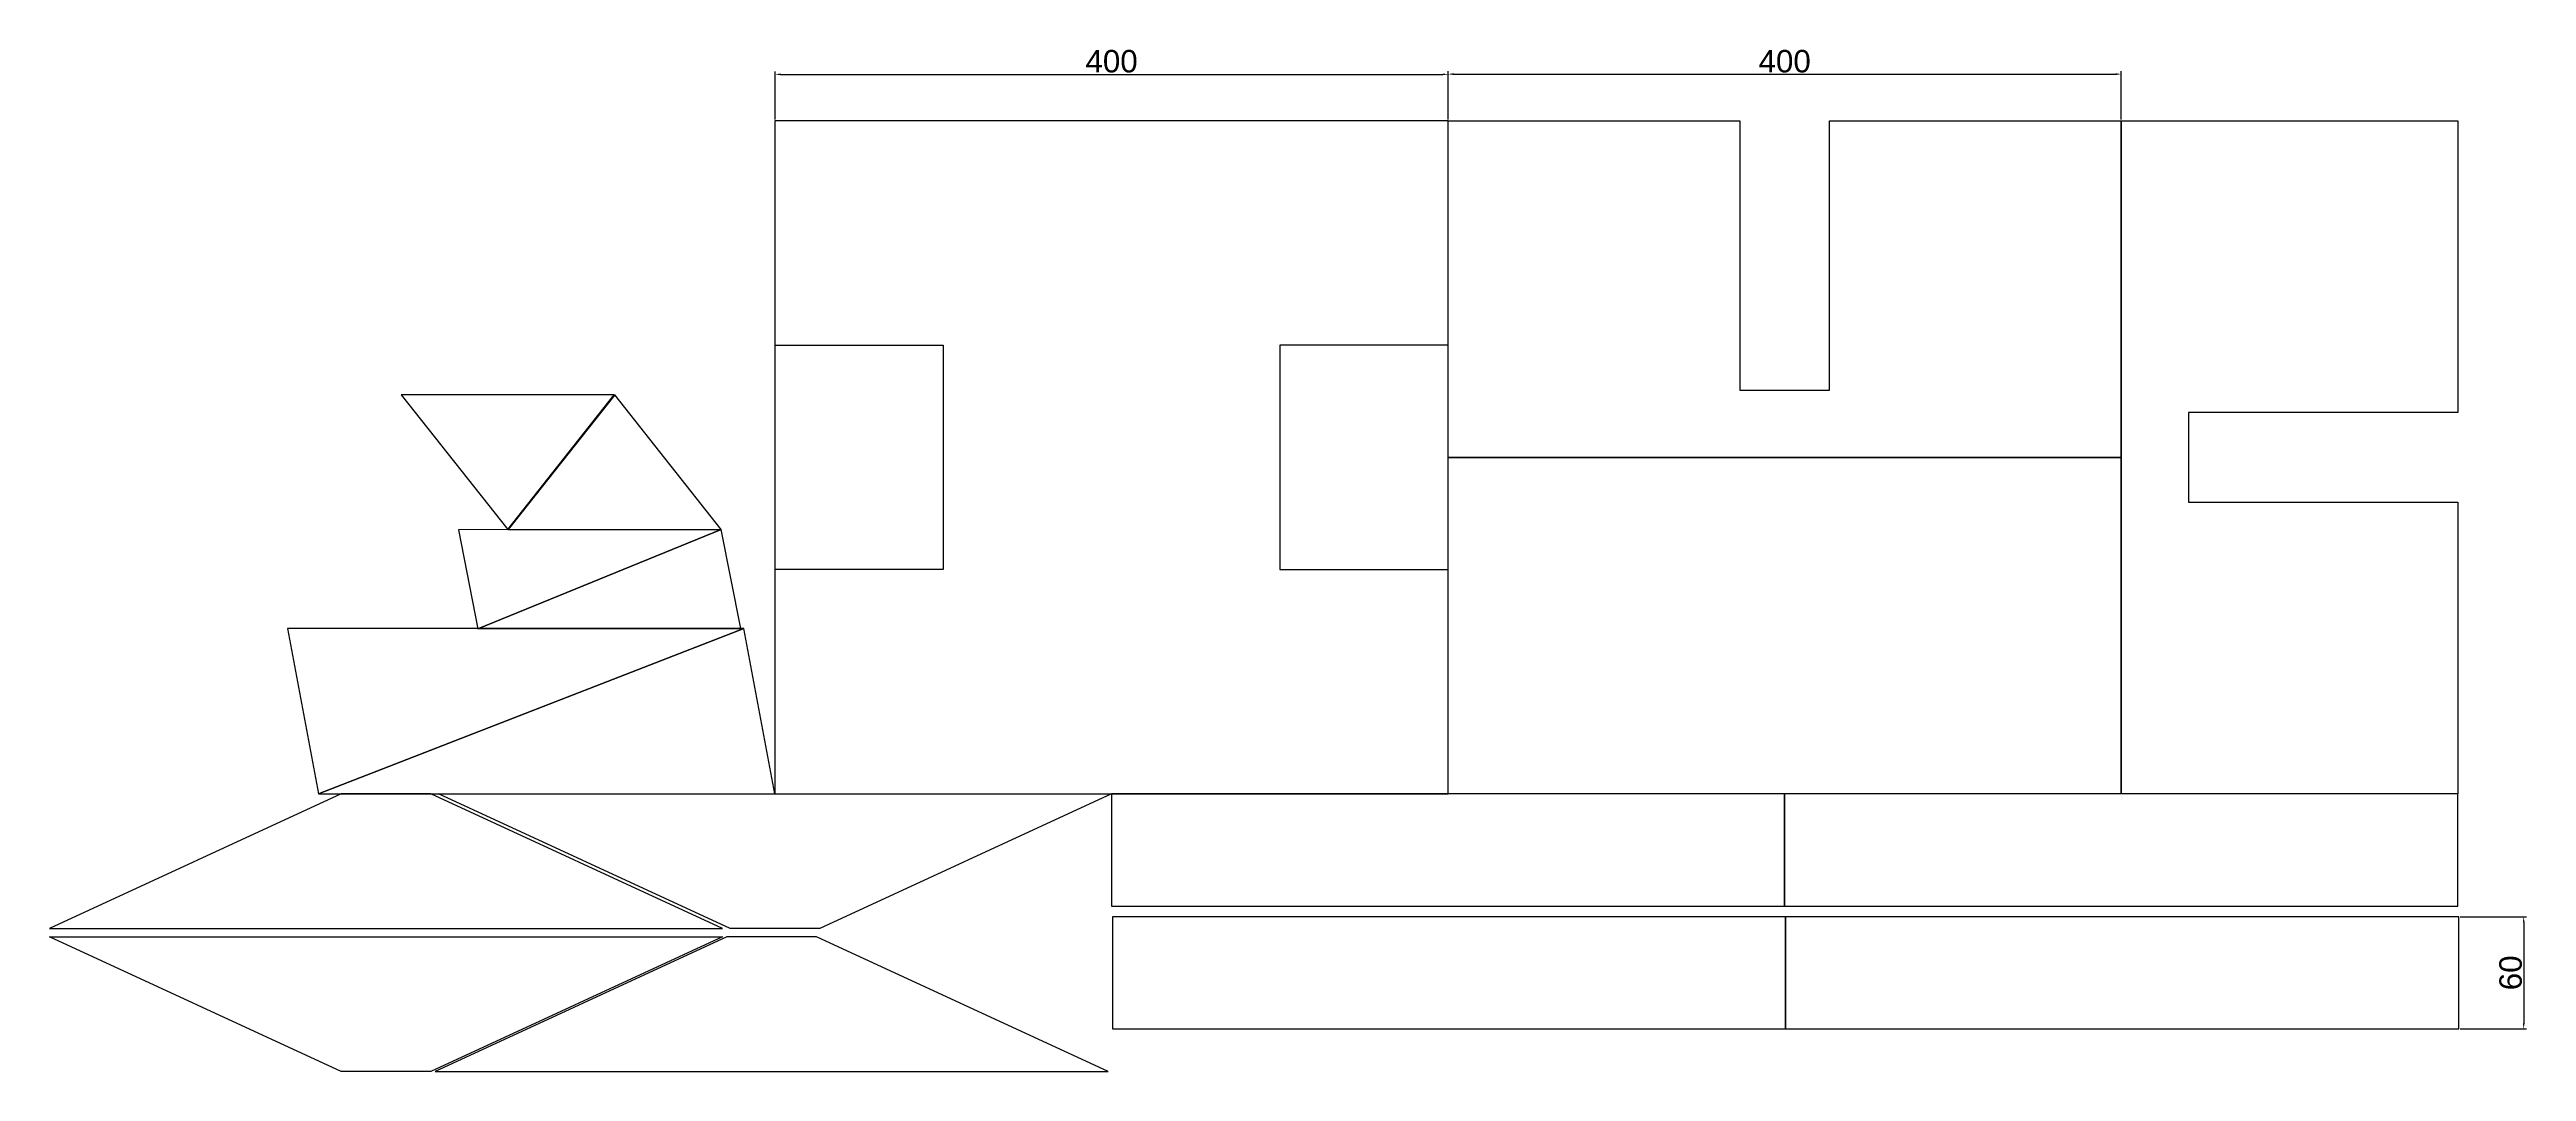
# Model space of a CAD drawing. Header units: millimetres. Extents: x 2574 to 3678, y 1536 to 1992.
import ezdxf

# ---------------------------------------------------------------- set-up
doc = ezdxf.new("R2010")
doc.units = ezdxf.units.MM
doc.styles.get("Standard").update_dxf_attribs({"font": 'arial.ttf'})
doc.dimstyles.new('ISO-25', dxfattribs={"dimtxt": 2.5, "dimasz": 2.5, "dimexe": 1.25, "dimexo": 0.625, "dimtad": 1, "dimtxsty": 'Standard', "dimcen": 2.5, "dimadec": 0, "dimazin": 0, "dimtfac": 1, "dimtmove": 0, "dimatfit": 3, "dimfxl": 1, "dimarcsym": 0})

# ---------------------------------------------------------------- blocks, each defined once
blk = doc.blocks.new('*D2')
at = {"color": 0, "lineweight": -2, "transparency": 16777216}
for p, q in [((2896.9, 1960.7), (2896.9, 1982.1)), ((2899.4, 1980.8), (3194.4, 1980.8)), ((3196.9, 1960.7), (3196.9, 1982.1))]:
    blk.add_line(p, q, dxfattribs=at)
at = {"color": 0, "transparency": 16777216}
for points in [[(2899.4, 1981.2), (2899.4, 1980.4), (2896.9, 1980.8)], [(3194.4, 1981.2), (3194.4, 1980.4), (3196.9, 1980.8)]]:
    blk.add_solid(points, dxfattribs=at)
at = {"layer": 'Defpoints', "color": 0, "transparency": 16777216}
for p in [(3196.9, 1980.8), (2896.9, 1960), (3196.9, 1960)]:
    blk.add_point(p, dxfattribs=at)
at = {"color": 0, "transparency": 16777216, "insert": (3046.9, 1986.6), "char_height": 2.5, "width": 49.675, "attachment_point": 5}
blk.add_mtext('{\\H4x;400}', dxfattribs=at)
blk = doc.blocks.new('*D3')
at = {"color": 0, "lineweight": -2, "transparency": 16777216}
for p, q in [((3196.9, 1960.7), (3196.9, 1982.2)), ((3199.4, 1980.9), (3494.4, 1980.9)), ((3496.9, 1960.7), (3496.9, 1982.2))]:
    blk.add_line(p, q, dxfattribs=at)
at = {"color": 0, "transparency": 16777216}
for points in [[(3199.4, 1981.3), (3199.4, 1980.5), (3196.9, 1980.9)], [(3494.4, 1981.3), (3494.4, 1980.5), (3496.9, 1980.9)]]:
    blk.add_solid(points, dxfattribs=at)
at = {"layer": 'Defpoints', "color": 0, "transparency": 16777216}
for p in [(3496.9, 1980.9), (3196.9, 1960), (3496.9, 1960)]:
    blk.add_point(p, dxfattribs=at)
at = {"color": 0, "transparency": 16777216, "insert": (3346.9, 1986.6), "char_height": 2.5, "width": 56.766, "attachment_point": 5}
blk.add_mtext('{\\H4x;400}', dxfattribs=at)
blk = doc.blocks.new('*D4')
at = {"color": 0, "lineweight": -2, "transparency": 16777216}
for p, q in [((3648, 1605.3), (3677.5, 1605.3)), ((3676.3, 1602.8), (3676.3, 1557.8)), ((3648, 1555.3), (3677.5, 1555.3))]:
    blk.add_line(p, q, dxfattribs=at)
at = {"color": 0, "transparency": 16777216}
for points in [[(3675.9, 1602.8), (3676.7, 1602.8), (3676.3, 1605.3)], [(3675.9, 1557.8), (3676.7, 1557.8), (3676.3, 1555.3)]]:
    blk.add_solid(points, dxfattribs=at)
at = {"layer": 'Defpoints', "color": 0, "transparency": 16777216}
for p in [(3647.3, 1605.3), (3647.3, 1555.3), (3676.3, 1555.3)]:
    blk.add_point(p, dxfattribs=at)
at = {"color": 0, "transparency": 16777216, "insert": (3670.5, 1580.3), "char_height": 2.5, "width": 39.904, "attachment_point": 5, "rotation": 90}
blk.add_mtext('{\\H4x;60}', dxfattribs=at)

msp = doc.modelspace()

# ---------------------------------------------------------------- linework, layer by layer
msp.add_line((2971.863, 1810.046), (2971.863, 1760.046))
for points in [[(3196.863, 1660.046), (3196.863, 1960.046), (2896.863, 1960.046), (2896.863, 1660.046)], [(3366.863, 1840.046), (3366.863, 1960.046), (3496.863, 1960.046), (3496.863, 1810.046), (3196.863, 1810.046), (3196.863, 1960.046), (3326.863, 1960.046), (3326.863, 1840.046), (3346.863, 1840.046)], [(3526.863, 1790.046), (3646.863, 1790.046), (3646.863, 1660.046), (3496.863, 1660.046), (3496.863, 1960.046), (3646.863, 1960.046), (3646.863, 1830.046), (3526.863, 1830.046), (3526.863, 1810.046)], [(2730.251, 1837.919), (2777.751, 1777.919), (2825.251, 1837.919)], [(2872.952, 1777.919), (2825.452, 1837.919), (2777.952, 1777.919)], [(3496.863, 1810.046), (3496.863, 1660.046), (3196.863, 1660.046), (3196.863, 1810.046)], [(2764.44, 1733.688), (2872.952, 1777.919), (2755.772, 1777.845)], [(2872.952, 1777.919), (2764.44, 1733.688), (2881.62, 1733.761)], [(2693.378, 1660.046), (2883.041, 1733.761), (2679.556, 1733.761)], [(2883.041, 1733.761), (2693.378, 1660.046), (2896.863, 1660.046)], [(2723.538, 1660.046), (2703.538, 1660.046), (2573.538, 1600.046), (2873.538, 1600.046), (2743.538, 1660.046)], [(2896.863, 1600.046), (2876.863, 1600.046), (2746.863, 1660.046), (3046.863, 1660.046), (2916.863, 1600.046)], [(3346.863, 1660.046), (3046.863, 1660.046), (3046.863, 1610.046), (3346.863, 1610.046)], [(3646.863, 1660.046), (3346.863, 1660.046), (3346.863, 1610.046), (3646.863, 1610.046)], [(3347.341, 1605.339), (3047.341, 1605.339), (3047.341, 1555.339), (3347.341, 1555.339)], [(3647.341, 1605.339), (3347.341, 1605.339), (3347.341, 1555.339), (3647.341, 1555.339)], [(2723.538, 1536.338), (2703.538, 1536.338), (2573.538, 1596.338), (2873.538, 1596.338), (2743.538, 1536.338)], [(2895.372, 1596.338), (2875.372, 1596.338), (2745.372, 1536.338), (3045.372, 1536.338), (2915.372, 1596.338)]]:
    msp.add_lwpolyline(points, close=True)
for points in [[(2896.863, 1860.046), (2971.863, 1860.046), (2971.863, 1760.046), (2896.863, 1760.046)], [(3196.863, 1860.046), (3121.863, 1860.046), (3121.863, 1760.046), (3196.863, 1760.046)]]:
    msp.add_lwpolyline(points)

# ---------------------------------------------------------------- dimensions: what is measured, and where the dimension line sits
for base, p1, p2, picture, middle in [((3196.863, 1980.828), (2896.863, 1960.046), (3196.863, 1960.046), '*D2', (3046.863, 1986.559)), ((3496.863, 1980.914), (3196.863, 1960.046), (3496.863, 1960.046), '*D3', (3346.863, 1986.645))]:
    dim = msp.add_linear_dim(base=base, p1=p1, p2=p2, text='{\\H4x;400}', dimstyle='ISO-25')
    dim.commit()
    dim.dimension.update_dxf_attribs({"geometry": picture, "text_midpoint": middle})
dim = msp.add_linear_dim(base=(3676.271, 1555.339), p1=(3647.341, 1605.339), p2=(3647.341, 1555.339), angle=90, text='{\\H4x;60}', dimstyle='ISO-25')
dim.commit()
dim.dimension.update_dxf_attribs({"geometry": '*D4', "text_midpoint": (3670.541, 1580.339)})

doc.saveas('drawing.dxf')
